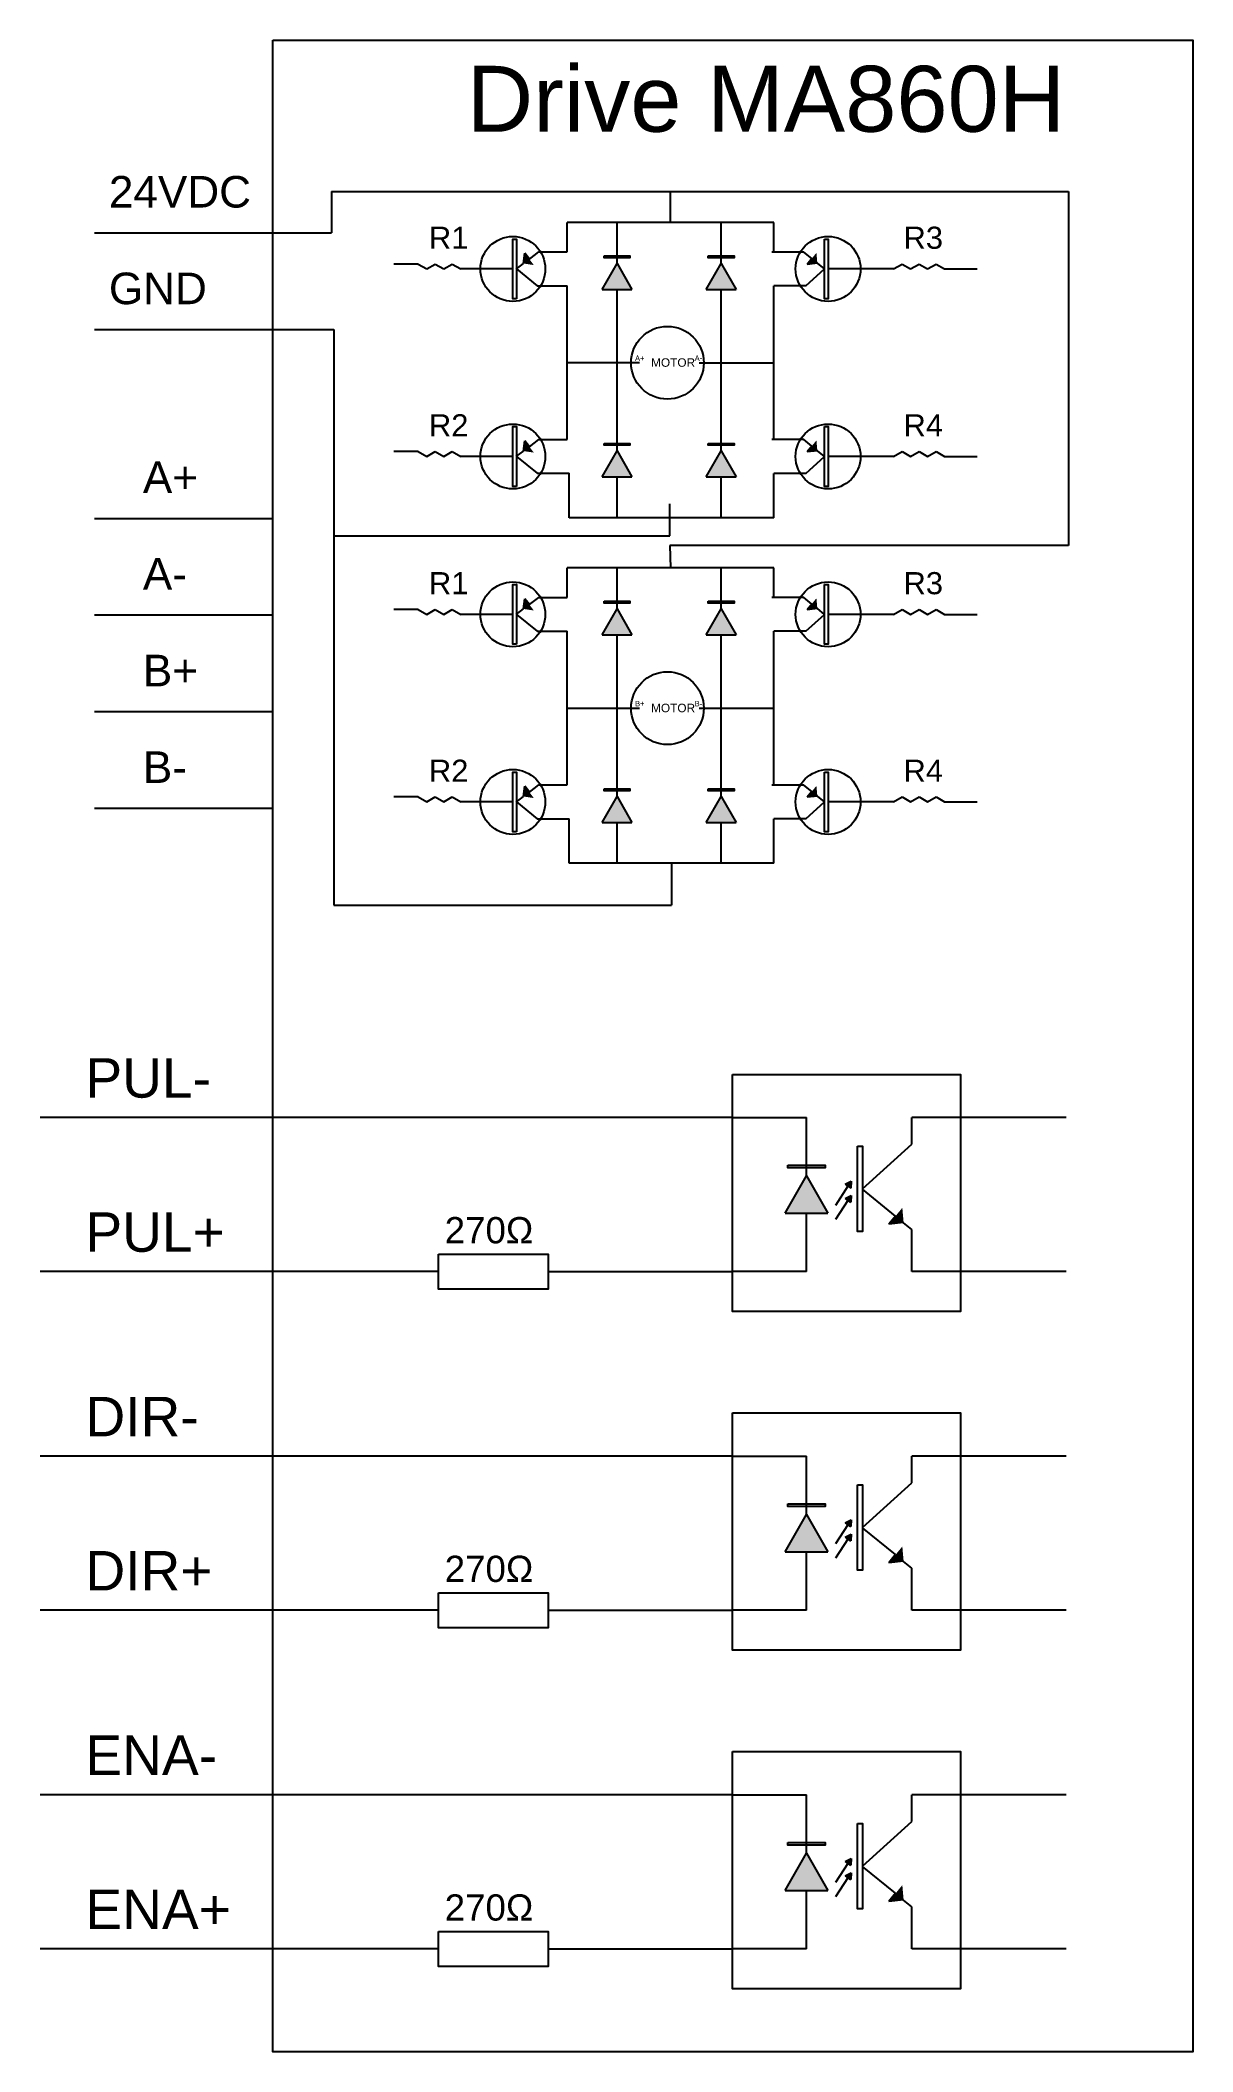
# Model space of a CAD drawing. Header units: millimetres. Extents: x 1 to 623, y -49 to 60.
# Drawn here: x 158.35 to 163.51, y -48.5 to -39.51 of the extents above; entities that cross this region are included whole.
import ezdxf

# ---------------------------------------------------------------- set-up
doc = ezdxf.new("R2010")
doc.units = ezdxf.units.MM
doc.header["$LTSCALE"] = 0.1
doc.styles.get("Standard").update_dxf_attribs({"font": 'arial.ttf'})

msp = doc.modelspace()

# ---------------------------------------------------------------- texts
at = {"attachment_point": 1}
for s, width, gutter_width, heights, insert, char_height in [('{\\fArial|b0|i0|c163|p34;Drive MA860H}', 2.738934, 1.4743, [0], (160.2609, -39.6212), 0.294867), ('{\\fArial|b0|i0|c163|p34;24VDC}', 0.205414, 0.706, [0.1412], (158.6605, -40.1139), 0.141193), ('{\\fArial|b0|i0|c163|p34;R1}', 0.14379, 0.4942, [0], (160.0924, -40.3407), 0.098835), ('{\\fArial|b0|i0|c163|p34;R3}', 0.14379, 0.4942, [0], (162.2155, -40.3407), 0.098835), ('{\\fArial|b0|i0|c163|p34;GND}', 0.205414, 0.706, [0.1412], (158.6605, -40.5461), 0.141193), ('{\\fArial|b0|i0|c163|p34;A+}', 0.035115, 0.1207, [0], (161.0143, -40.9167), 0.024137), ('{\\fArial|b0|i0|c163|p34;MOTOR}', 0.055131, 0.1895, [0.0379], (161.086, -40.9293), 0.037895), ('{\\fArial|b0|i0|c163|p34;A-}', 0.035115, 0.1207, [0], (161.281, -40.9167), 0.024137), ('{\\fArial|b0|i0|c163|p34;R2}', 0.14379, 0.4942, [0], (160.0924, -41.1796), 0.098835), ('{\\fArial|b0|i0|c163|p34;R4}', 0.14379, 0.4942, [0], (162.2155, -41.1796), 0.098835), ('{\\fArial|b0|i0|c163|p34;A+}', 0.205414, 0.706, [0], (158.8125, -41.3909), 0.141193), ('{\\fArial|b0|i0|c163|p34;A-}', 0.205414, 0.706, [0], (158.8125, -41.8231), 0.141193), ('{\\fArial|b0|i0|c163|p34;R1}', 0.14379, 0.4942, [0], (160.0924, -41.8857), 0.098835), ('{\\fArial|b0|i0|c163|p34;R3}', 0.14379, 0.4942, [0], (162.2155, -41.8857), 0.098835), ('{\\fArial|b0|i0|c163|p34;B+}', 0.205414, 0.706, [0], (158.8125, -42.2552), 0.141193), ('{\\fArial|b0|i0|c163|p34;B+}', 0.035115, 0.1207, [0], (161.0143, -42.4616), 0.024137), ('{\\fArial|b0|i0|c163|p34;B-}', 0.035115, 0.1207, [0], (161.281, -42.4616), 0.024137), ('{\\fArial|b0|i0|c163|p34;MOTOR}', 0.055131, 0.1895, [0.0379], (161.086, -42.4743), 0.037895), ('{\\fArial|b0|i0|c163|p34;B-}', 0.205414, 0.706, [0], (158.8125, -42.6874), 0.141193), ('{\\fArial|b0|i0|c163|p34;R2}', 0.14379, 0.4942, [0], (160.0924, -42.7246), 0.098835), ('{\\fArial|b0|i0|c163|p34;R4}', 0.14379, 0.4942, [0], (162.2155, -42.7246), 0.098835), ('{\\fArial|b0|i0|c163|p34;PUL-}', 0.256768, 0.8825, [0], (158.5555, -44.0596), 0.176491), ('{\\fArial|b0|i0|c163|p34;PUL+}', 0.256768, 0.8825, [0], (158.5555, -44.7491), 0.176491), ('{\\fArial|b0|i0|c163|p34;270Ω  }', 0.850587, 0.5873, [0], (160.1627, -44.7702), 0.117468), ('{\\fArial|b0|i0|c163|p34;DIR-}', 0.256768, 0.8825, [0], (158.5555, -45.5743), 0.176491), ('{\\fArial|b0|i0|c163|p34;DIR+}', 0.256768, 0.8825, [0], (158.5555, -46.2637), 0.176491), ('{\\fArial|b0|i0|c163|p34;270Ω  }', 0.850587, 0.5873, [0], (160.1627, -46.2848), 0.117468), ('{\\fArial|b0|i0|c163|p34;ENA-}', 0.256768, 0.8825, [0], (158.5555, -47.0889), 0.176491), ('{\\fArial|b0|i0|c163|p34;ENA+}', 0.256768, 0.8825, [0], (158.5555, -47.7783), 0.176491), ('{\\fArial|b0|i0|c163|p34;270Ω  }', 0.850587, 0.5873, [0], (160.1627, -47.7994), 0.117468)]:
    msp.add_mtext_dynamic_manual_height_columns(s, width=width, gutter_width=gutter_width, heights=heights, dxfattribs=dict(at, insert=insert, char_height=char_height))

# ---------------------------------------------------------------- hatches: boundary and pattern name
h = msp.add_hatch(color=256)
h.dxf.hatch_style = 1
h.paths.add_polyline_path([(160.5214, -40.4595), (160.5158, -40.5054), (160.5614, -40.5124), (160.5414, -40.4859)])
h = msp.add_hatch(color=256)
h.dxf.hatch_style = 1
h.paths.add_polyline_path([(161.784, -40.5091), (161.8298, -40.5036), (161.8258, -40.4576), (161.8049, -40.4834)])
h = msp.add_hatch(color=256)
h.dxf.hatch_style = 1
h.paths.add_polyline_path([(160.8666, -40.6211), (160.9336, -40.6211), (161.0006, -40.6211), (160.9336, -40.5047)])
h = msp.add_hatch(color=256)
h.dxf.hatch_style = 1
h.paths.add_polyline_path([(161.3326, -40.6211), (161.3996, -40.6211), (161.4666, -40.6211), (161.3996, -40.5047)])
h = msp.add_hatch(color=256)
h.dxf.hatch_style = 1
h.paths.add_polyline_path([(160.5214, -41.2984), (160.5158, -41.3442), (160.5614, -41.3512), (160.5414, -41.3248)])
h = msp.add_hatch(color=256)
h.dxf.hatch_style = 1
h.paths.add_polyline_path([(160.8666, -41.4599), (160.9336, -41.4599), (161.0006, -41.4599), (160.9336, -41.3436)])
h = msp.add_hatch(color=256)
h.dxf.hatch_style = 1
h.paths.add_polyline_path([(161.3326, -41.4599), (161.3996, -41.4599), (161.4666, -41.4599), (161.3996, -41.3436)])
h = msp.add_hatch(color=256)
h.dxf.hatch_style = 1
h.paths.add_polyline_path([(161.784, -41.3479), (161.8298, -41.3425), (161.8258, -41.2965), (161.8049, -41.3222)])
h = msp.add_hatch(color=256)
h.dxf.hatch_style = 1
h.paths.add_polyline_path([(160.5214, -42.0045), (160.5158, -42.0503), (160.5614, -42.0573), (160.5414, -42.0309)])
h = msp.add_hatch(color=256)
h.dxf.hatch_style = 1
h.paths.add_polyline_path([(161.784, -42.054), (161.8298, -42.0486), (161.8258, -42.0026), (161.8049, -42.0283)])
h = msp.add_hatch(color=256)
h.dxf.hatch_style = 1
h.paths.add_polyline_path([(160.8666, -42.166), (160.9336, -42.166), (161.0006, -42.166), (160.9336, -42.0497)])
h = msp.add_hatch(color=256)
h.dxf.hatch_style = 1
h.paths.add_polyline_path([(161.3326, -42.166), (161.3996, -42.166), (161.4666, -42.166), (161.3996, -42.0497)])
h = msp.add_hatch(color=256)
h.dxf.hatch_style = 1
h.paths.add_polyline_path([(160.5214, -42.8434), (160.5158, -42.8892), (160.5614, -42.8962), (160.5414, -42.8698)])
h = msp.add_hatch(color=256)
h.dxf.hatch_style = 1
h.paths.add_polyline_path([(160.8666, -43.0049), (160.9336, -43.0049), (161.0006, -43.0049), (160.9336, -42.8886)])
h = msp.add_hatch(color=256)
h.dxf.hatch_style = 1
h.paths.add_polyline_path([(161.3326, -43.0049), (161.3996, -43.0049), (161.4666, -43.0049), (161.3996, -42.8886)])
h = msp.add_hatch(color=256)
h.dxf.hatch_style = 1
h.paths.add_polyline_path([(161.784, -42.8929), (161.8298, -42.8874), (161.8258, -42.8415), (161.8049, -42.8672)])
h = msp.add_hatch(color=256)
h.dxf.hatch_style = 1
h.paths.add_polyline_path([(161.6855, -44.7528), (161.7813, -44.7528), (161.8771, -44.7528), (161.7813, -44.5865)])
h = msp.add_hatch(color=256)
h.dxf.hatch_style = 1
h.paths.add_polyline_path([(161.9537, -44.6238), (161.9666, -44.632), (161.9795, -44.6403), (161.981, -44.6096)])
h = msp.add_hatch(color=256)
h.dxf.hatch_style = 1
h.paths.add_polyline_path([(161.9537, -44.6877), (161.9666, -44.696), (161.9795, -44.7042), (161.981, -44.6735)])
h = msp.add_hatch(color=256)
h.dxf.hatch_style = 1
h.paths.add_polyline_path([(162.1503, -44.8023), (162.2158, -44.7945), (162.21, -44.7287), (162.1801, -44.7655)])
h = msp.add_hatch(color=256)
h.dxf.hatch_style = 1
h.paths.add_polyline_path([(161.6855, -46.2674), (161.7813, -46.2674), (161.8771, -46.2674), (161.7813, -46.1011)])
h = msp.add_hatch(color=256)
h.dxf.hatch_style = 1
h.paths.add_polyline_path([(161.9537, -46.1384), (161.9666, -46.1466), (161.9795, -46.1549), (161.981, -46.1242)])
h = msp.add_hatch(color=256)
h.dxf.hatch_style = 1
h.paths.add_polyline_path([(161.9537, -46.2023), (161.9666, -46.2106), (161.9795, -46.2188), (161.981, -46.1882)])
h = msp.add_hatch(color=256)
h.dxf.hatch_style = 1
h.paths.add_polyline_path([(162.1503, -46.3169), (162.2158, -46.3091), (162.21, -46.2434), (162.1801, -46.2801)])
h = msp.add_hatch(color=256)
h.dxf.hatch_style = 1
h.paths.add_polyline_path([(161.6855, -47.782), (161.7813, -47.782), (161.8771, -47.782), (161.7813, -47.6158)])
h = msp.add_hatch(color=256)
h.dxf.hatch_style = 1
h.paths.add_polyline_path([(161.9537, -47.653), (161.9666, -47.6613), (161.9795, -47.6695), (161.981, -47.6389)])
h = msp.add_hatch(color=256)
h.dxf.hatch_style = 1
h.paths.add_polyline_path([(161.9537, -47.7169), (161.9666, -47.7252), (161.9795, -47.7335), (161.981, -47.7028)])
h = msp.add_hatch(color=256)
h.dxf.hatch_style = 1
h.paths.add_polyline_path([(162.1503, -47.8315), (162.2158, -47.8237), (162.21, -47.758), (162.1801, -47.7948)])

# ---------------------------------------------------------------- linework, layer by layer
for p, q in [((159.6569, -40.1834), (159.6569, -40.3682)), ((159.6569, -40.1834), (161.1728, -40.1834)), ((161.1728, -40.3217), (161.1728, -40.1834)), ((161.1728, -40.1834), (162.9538, -40.1834)), ((162.9538, -40.1834), (162.9538, -41.7663)), ((158.5955, -40.3682), (159.6569, -40.3682)), ((161.6346, -40.3217), (160.7111, -40.3217)), ((160.7111, -40.4538), (160.7111, -40.3217)), ((160.9336, -40.5047), (160.9336, -40.3217)), ((161.3996, -40.5047), (161.3996, -40.3217)), ((161.6346, -40.4544), (161.6346, -40.3217)), ((160.5158, -40.5054), (160.5214, -40.4595)), ((160.5414, -40.4859), (160.5214, -40.4595)), ((160.5414, -40.4859), (160.5839, -40.4538)), ((160.5839, -40.4538), (160.7111, -40.4538)), ((161.7692, -40.4544), (161.6263, -40.4544)), ((161.8049, -40.4834), (161.7692, -40.4544)), ((161.8049, -40.4834), (161.784, -40.5091)), ((160.0442, -40.5076), (159.9349, -40.5076)), ((160.0442, -40.5076), (160.0822, -40.5296)), ((160.0822, -40.5296), (160.1202, -40.5076)), ((160.1202, -40.5076), (160.1583, -40.5296)), ((160.1583, -40.5296), (160.1963, -40.5076)), ((160.1963, -40.5076), (160.2343, -40.5296)), ((160.4678, -40.5296), (160.2343, -40.5296)), ((160.483, -40.5302), (160.5158, -40.5054)), ((160.4839, -40.5296), (160.5765, -40.6048)), ((160.8666, -40.6211), (160.9336, -40.5047)), ((160.9336, -40.5047), (161.0006, -40.6211)), ((161.3326, -40.6211), (161.3996, -40.5047)), ((161.3996, -40.5047), (161.4666, -40.6211)), ((161.7785, -40.6054), (161.8618, -40.5296)), ((161.8298, -40.5036), (161.784, -40.5091)), ((161.8618, -40.5296), (161.8298, -40.5036)), ((162.1708, -40.5296), (161.8779, -40.5296)), ((162.1708, -40.5296), (162.2088, -40.5076)), ((162.2088, -40.5076), (162.2469, -40.5296)), ((162.2469, -40.5296), (162.2849, -40.5076)), ((162.2849, -40.5076), (162.3229, -40.5296)), ((162.3229, -40.5296), (162.3609, -40.5076)), ((162.3609, -40.5076), (162.3989, -40.5296)), ((162.3989, -40.5296), (162.5442, -40.5296)), ((160.5765, -40.6048), (160.7111, -40.6048)), ((160.7111, -41.2926), (160.7111, -40.6048)), ((160.8666, -40.6211), (160.9336, -40.6211)), ((160.9336, -40.6211), (161.0006, -40.6211)), ((160.9336, -41.3102), (160.9336, -40.6211)), ((161.3326, -40.6211), (161.3996, -40.6211)), ((161.3996, -40.6211), (161.4666, -40.6211)), ((161.3996, -41.3102), (161.3996, -40.6211)), ((161.7785, -40.6054), (161.6346, -40.6054)), ((161.6346, -41.2932), (161.6346, -40.6054)), ((158.5955, -40.8003), (159.3933, -40.8003)), ((159.3933, -40.8003), (159.6668, -40.8003)), ((159.6668, -40.8003), (159.6668, -41.7231)), ((160.7111, -40.9487), (161.0342, -40.9487)), ((161.3015, -40.9493), (161.6346, -40.9493)), ((160.9336, -41.3436), (160.9336, -41.1606)), ((161.3996, -41.3436), (161.3996, -41.1606)), ((160.5414, -41.3248), (160.5839, -41.2926)), ((160.5839, -41.2926), (160.7111, -41.2926)), ((161.7692, -41.2932), (161.6263, -41.2932)), ((161.8049, -41.3222), (161.7692, -41.2932)), ((160.0442, -41.3465), (159.9349, -41.3465)), ((160.0442, -41.3465), (160.0822, -41.3684)), ((160.0822, -41.3684), (160.1202, -41.3465)), ((160.1202, -41.3465), (160.1583, -41.3684)), ((160.1583, -41.3684), (160.1963, -41.3465)), ((160.1963, -41.3465), (160.2343, -41.3684)), ((160.4678, -41.3684), (160.2343, -41.3684)), ((160.483, -41.3691), (160.5158, -41.3442)), ((160.4839, -41.3684), (160.5765, -41.4436)), ((160.5158, -41.3442), (160.5214, -41.2984)), ((160.5414, -41.3248), (160.5214, -41.2984)), ((160.8666, -41.4599), (160.9336, -41.3436)), ((160.9336, -41.3436), (161.0006, -41.4599)), ((161.3326, -41.4599), (161.3996, -41.3436)), ((161.3996, -41.3436), (161.4666, -41.4599)), ((161.7785, -41.4442), (161.8618, -41.3684)), ((161.8049, -41.3222), (161.784, -41.3479)), ((161.8298, -41.3425), (161.784, -41.3479)), ((161.8618, -41.3684), (161.8298, -41.3425)), ((162.1708, -41.3684), (161.8779, -41.3684)), ((162.1708, -41.3684), (162.2088, -41.3465)), ((162.2088, -41.3465), (162.2469, -41.3684)), ((162.2469, -41.3684), (162.2849, -41.3465)), ((162.2849, -41.3465), (162.3229, -41.3684)), ((162.3229, -41.3684), (162.3609, -41.3465)), ((162.3609, -41.3465), (162.3989, -41.3684)), ((162.3989, -41.3684), (162.5442, -41.3684)), ((160.5765, -41.4436), (160.7193, -41.4436)), ((160.7193, -41.6429), (160.7193, -41.4436)), ((160.8666, -41.4599), (160.9336, -41.4599)), ((160.9336, -41.4599), (161.0006, -41.4599)), ((160.9336, -41.6429), (160.9336, -41.4599)), ((161.3326, -41.4599), (161.3996, -41.4599)), ((161.3996, -41.4599), (161.4666, -41.4599)), ((161.3996, -41.6429), (161.3996, -41.4599)), ((161.7785, -41.4442), (161.6346, -41.4442)), ((161.6346, -41.6429), (161.6346, -41.4442)), ((158.5955, -41.6452), (159.3933, -41.6452)), ((161.6346, -41.6429), (160.7193, -41.6429)), ((161.17, -41.7231), (161.17, -41.5802)), ((159.6668, -41.7231), (161.17, -41.7231)), ((159.6668, -41.7231), (159.6668, -43.3752)), ((162.9538, -41.7663), (161.17, -41.7663)), ((161.17, -41.7663), (161.1728, -41.8667)), ((162.9538, -41.7663), (162.9538, -41.7663)), ((161.6346, -41.8667), (160.7111, -41.8667)), ((160.7111, -41.9987), (160.7111, -41.8667)), ((160.9336, -42.0497), (160.9336, -41.8667)), ((161.3996, -42.0497), (161.3996, -41.8667)), ((161.6346, -41.9993), (161.6346, -41.8667)), ((160.5158, -42.0503), (160.5214, -42.0045)), ((160.5414, -42.0309), (160.5214, -42.0045)), ((160.5414, -42.0309), (160.5839, -41.9987)), ((160.5839, -41.9987), (160.7111, -41.9987)), ((161.7692, -41.9993), (161.6263, -41.9993)), ((161.8049, -42.0283), (161.7692, -41.9993)), ((158.5955, -42.0773), (159.3933, -42.0773)), ((160.0442, -42.0526), (159.9349, -42.0526)), ((160.0442, -42.0526), (160.0822, -42.0745)), ((160.0442, -42.0526), (160.0822, -42.0745)), ((160.0822, -42.0745), (160.1202, -42.0526)), ((160.0822, -42.0745), (160.1202, -42.0526)), ((160.1202, -42.0526), (160.1583, -42.0745)), ((160.1202, -42.0526), (160.1583, -42.0745)), ((160.1583, -42.0745), (160.1963, -42.0526)), ((160.1583, -42.0745), (160.1963, -42.0526)), ((160.1963, -42.0526), (160.2343, -42.0745)), ((160.1963, -42.0526), (160.2343, -42.0745)), ((160.4678, -42.0745), (160.2343, -42.0745)), ((160.483, -42.0752), (160.5158, -42.0503)), ((160.4839, -42.0745), (160.5765, -42.1497)), ((160.8666, -42.166), (160.9336, -42.0497)), ((160.9336, -42.0497), (161.0006, -42.166)), ((161.3326, -42.166), (161.3996, -42.0497)), ((161.3996, -42.0497), (161.4666, -42.166)), ((161.7785, -42.1503), (161.8618, -42.0745)), ((161.8049, -42.0283), (161.784, -42.054)), ((161.8298, -42.0486), (161.784, -42.054)), ((161.8618, -42.0745), (161.8298, -42.0486)), ((162.1708, -42.0745), (161.8779, -42.0745)), ((162.1708, -42.0745), (161.8779, -42.0745)), ((162.1708, -42.0745), (162.2088, -42.0526)), ((162.1708, -42.0745), (162.2088, -42.0526)), ((162.2088, -42.0526), (162.2469, -42.0745)), ((162.2088, -42.0526), (162.2469, -42.0745)), ((162.2469, -42.0745), (162.2849, -42.0526)), ((162.2469, -42.0745), (162.2849, -42.0526)), ((162.2849, -42.0526), (162.3229, -42.0745)), ((162.2849, -42.0526), (162.3229, -42.0745)), ((162.3229, -42.0745), (162.3609, -42.0526)), ((162.3229, -42.0745), (162.3609, -42.0526)), ((162.3609, -42.0526), (162.3989, -42.0745)), ((162.3609, -42.0526), (162.3989, -42.0745)), ((162.3989, -42.0745), (162.5442, -42.0745)), ((160.5765, -42.1497), (160.7111, -42.1497)), ((160.7111, -42.8376), (160.7111, -42.1497)), ((160.8666, -42.166), (160.9336, -42.166)), ((160.9336, -42.166), (161.0006, -42.166)), ((160.9336, -42.8551), (160.9336, -42.166)), ((161.3326, -42.166), (161.3996, -42.166)), ((161.3996, -42.166), (161.4666, -42.166)), ((161.3996, -42.8551), (161.3996, -42.166)), ((161.7785, -42.1503), (161.6346, -42.1503)), ((161.6346, -42.8382), (161.6346, -42.1503)), ((158.5955, -42.5095), (159.3933, -42.5095)), ((160.7111, -42.4937), (161.0342, -42.4937)), ((161.3015, -42.4942), (161.6346, -42.4942)), ((160.9336, -42.8886), (160.9336, -42.7056)), ((161.3996, -42.8886), (161.3996, -42.7056)), ((160.0442, -42.8914), (159.9349, -42.8914)), ((160.0442, -42.8914), (160.0822, -42.9134)), ((160.0442, -42.8914), (160.0822, -42.9134)), ((160.0822, -42.9134), (160.1202, -42.8914)), ((160.0822, -42.9134), (160.1202, -42.8914)), ((160.1202, -42.8914), (160.1583, -42.9134)), ((160.1202, -42.8914), (160.1583, -42.9134)), ((160.1583, -42.9134), (160.1963, -42.8914)), ((160.1583, -42.9134), (160.1963, -42.8914)), ((160.1963, -42.8914), (160.2343, -42.9134)), ((160.1963, -42.8914), (160.2343, -42.9134)), ((160.4678, -42.9134), (160.2343, -42.9134)), ((160.483, -42.914), (160.5158, -42.8892)), ((160.4839, -42.9134), (160.5765, -42.9886)), ((160.5158, -42.8892), (160.5214, -42.8434)), ((160.5414, -42.8698), (160.5214, -42.8434)), ((160.5414, -42.8698), (160.5839, -42.8376)), ((160.5839, -42.8376), (160.7111, -42.8376)), ((160.8666, -43.0049), (160.9336, -42.8886)), ((160.9336, -42.8886), (161.0006, -43.0049)), ((161.3326, -43.0049), (161.3996, -42.8886)), ((161.3996, -42.8886), (161.4666, -43.0049)), ((161.7692, -42.8382), (161.6263, -42.8382)), ((161.8049, -42.8672), (161.7692, -42.8382)), ((161.7785, -42.9892), (161.8618, -42.9134)), ((161.8049, -42.8672), (161.784, -42.8929)), ((161.8298, -42.8874), (161.784, -42.8929)), ((161.8618, -42.9134), (161.8298, -42.8874)), ((162.1708, -42.9134), (161.8779, -42.9134)), ((162.1708, -42.9134), (161.8779, -42.9134)), ((162.1708, -42.9134), (162.2088, -42.8914)), ((162.1708, -42.9134), (162.2088, -42.8914)), ((162.2088, -42.8914), (162.2469, -42.9134)), ((162.2088, -42.8914), (162.2469, -42.9134)), ((162.2469, -42.9134), (162.2849, -42.8914)), ((162.2469, -42.9134), (162.2849, -42.8914)), ((162.2849, -42.8914), (162.3229, -42.9134)), ((162.2849, -42.8914), (162.3229, -42.9134)), ((162.3229, -42.9134), (162.3609, -42.8914)), ((162.3229, -42.9134), (162.3609, -42.8914)), ((162.3609, -42.8914), (162.3989, -42.9134)), ((162.3609, -42.8914), (162.3989, -42.9134)), ((162.3989, -42.9134), (162.5442, -42.9134)), ((158.5955, -42.9416), (159.3933, -42.9416)), ((160.5765, -42.9886), (160.7193, -42.9886)), ((160.7193, -43.1879), (160.7193, -42.9886)), ((161.7785, -42.9892), (161.6346, -42.9892)), ((161.6346, -43.1879), (161.6346, -42.9892)), ((160.8666, -43.0049), (160.9336, -43.0049)), ((160.9336, -43.0049), (161.0006, -43.0049)), ((160.9336, -43.1879), (160.9336, -43.0049)), ((161.3326, -43.0049), (161.3996, -43.0049)), ((161.3996, -43.0049), (161.4666, -43.0049)), ((161.3996, -43.1879), (161.3996, -43.0049)), ((161.6346, -43.1879), (160.7193, -43.1879)), ((161.177, -43.1879), (161.177, -43.3752)), ((159.6668, -43.3752), (161.177, -43.3752)), ((161.4502, -44.3249), (158.3533, -44.3249)), ((161.4502, -44.3249), (161.7813, -44.3249)), ((161.7813, -44.5865), (161.7813, -44.3249)), ((162.9429, -44.3249), (162.2519, -44.3249)), ((162.2519, -44.4442), (162.2519, -44.3249)), ((162.0325, -44.6437), (162.2519, -44.4442)), ((161.6855, -44.7528), (161.7813, -44.5865)), ((161.7813, -44.5865), (161.8771, -44.7528)), ((161.9537, -44.6238), (161.981, -44.6096)), ((161.981, -44.6096), (161.9795, -44.6403)), ((161.9666, -44.632), (161.9117, -44.7178)), ((161.9666, -44.696), (161.9117, -44.7817)), ((161.9537, -44.6238), (161.9666, -44.632)), ((161.9537, -44.6877), (161.981, -44.6735)), ((161.9537, -44.6877), (161.9666, -44.696)), ((161.9666, -44.632), (161.9795, -44.6403)), ((161.9666, -44.696), (161.9795, -44.7042)), ((161.981, -44.6735), (161.9795, -44.7042)), ((162.1801, -44.7655), (162.0325, -44.6457)), ((161.6855, -44.7528), (161.7813, -44.7528)), ((161.7813, -44.7528), (161.8771, -44.7528)), ((161.7813, -45.0144), (161.7813, -44.7528)), ((162.1801, -44.7655), (162.1503, -44.8023)), ((162.2158, -44.7945), (162.1503, -44.8023)), ((162.2519, -44.8257), (162.2158, -44.7964)), ((162.2519, -45.0144), (162.2519, -44.8257)), ((160.1344, -45.0144), (158.3533, -45.0144)), ((160.6258, -45.0144), (161.4502, -45.0144)), ((161.7813, -45.0144), (161.4502, -45.0144)), ((162.9429, -45.0144), (162.2519, -45.0144)), ((161.4502, -45.8395), (158.3533, -45.8395)), ((161.4502, -45.8395), (161.7813, -45.8395)), ((161.7813, -46.1011), (161.7813, -45.8395)), ((162.9429, -45.8395), (162.2519, -45.8395)), ((162.2519, -45.9588), (162.2519, -45.8395)), ((162.0325, -46.1583), (162.2519, -45.9588)), ((161.6855, -46.2674), (161.7813, -46.1011)), ((161.7813, -46.1011), (161.8771, -46.2674)), ((161.9666, -46.1466), (161.9117, -46.2324)), ((161.9537, -46.1384), (161.981, -46.1242)), ((161.9537, -46.1384), (161.9666, -46.1466)), ((161.9666, -46.1466), (161.9795, -46.1549)), ((161.981, -46.1242), (161.9795, -46.1549)), ((161.9666, -46.2106), (161.9117, -46.2964)), ((161.9537, -46.2023), (161.981, -46.1882)), ((161.9537, -46.2023), (161.9666, -46.2106)), ((161.9666, -46.2106), (161.9795, -46.2188)), ((161.981, -46.1882), (161.9795, -46.2188)), ((162.1801, -46.2801), (162.0325, -46.1603)), ((161.6855, -46.2674), (161.7813, -46.2674)), ((161.7813, -46.2674), (161.8771, -46.2674)), ((161.7813, -46.529), (161.7813, -46.2674)), ((162.1801, -46.2801), (162.1503, -46.3169)), ((162.2158, -46.3091), (162.1503, -46.3169)), ((162.2519, -46.3403), (162.2158, -46.311)), ((162.2519, -46.529), (162.2519, -46.3403)), ((160.1344, -46.529), (158.3533, -46.529)), ((160.6258, -46.529), (161.4502, -46.529)), ((161.7813, -46.529), (161.4502, -46.529)), ((162.9429, -46.529), (162.2519, -46.529)), ((161.4502, -47.3542), (158.3533, -47.3542)), ((161.4502, -47.3542), (161.7813, -47.3542)), ((161.7813, -47.6158), (161.7813, -47.3542)), ((162.9429, -47.3542), (162.2519, -47.3542)), ((162.2519, -47.4734), (162.2519, -47.3542)), ((162.0325, -47.673), (162.2519, -47.4734)), ((161.6855, -47.782), (161.7813, -47.6158)), ((161.7813, -47.6158), (161.8771, -47.782)), ((161.9666, -47.6613), (161.9117, -47.7471)), ((161.9537, -47.653), (161.981, -47.6389)), ((161.9537, -47.653), (161.9666, -47.6613)), ((161.9666, -47.6613), (161.9795, -47.6695)), ((161.981, -47.6389), (161.9795, -47.6695)), ((162.1801, -47.7948), (162.0325, -47.6749)), ((161.9666, -47.7252), (161.9117, -47.811)), ((161.9537, -47.7169), (161.981, -47.7028)), ((161.9537, -47.7169), (161.9666, -47.7252)), ((161.9666, -47.7252), (161.9795, -47.7335)), ((161.981, -47.7028), (161.9795, -47.7335)), ((161.6855, -47.782), (161.7813, -47.782)), ((161.7813, -47.782), (161.8771, -47.782)), ((161.7813, -48.0436), (161.7813, -47.782)), ((162.1801, -47.7948), (162.1503, -47.8315)), ((162.2158, -47.8237), (162.1503, -47.8315)), ((162.2519, -47.855), (162.2158, -47.8257)), ((162.2519, -48.0436), (162.2519, -47.855)), ((160.1344, -48.0436), (158.3533, -48.0436)), ((160.6258, -48.0436), (161.4502, -48.0436)), ((161.7813, -48.0436), (161.4502, -48.0436)), ((162.9429, -48.0436), (162.2519, -48.0436))]:
    msp.add_line(p, q)
for points in [[(159.3933, -39.5068), (163.5094, -39.5068), (163.5094, -48.5035), (159.3933, -48.5035)], [(160.4839, -40.6631), (160.4678, -40.6631), (160.4678, -40.396), (160.4839, -40.396)], [(160.8755, -40.4713), (160.9917, -40.4713), (160.9917, -40.4797), (160.8755, -40.4797)], [(161.3415, -40.4713), (161.4578, -40.4713), (161.4578, -40.4797), (161.3415, -40.4797)], [(161.8618, -40.396), (161.8779, -40.396), (161.8779, -40.6631), (161.8618, -40.6631)], [(160.4839, -41.502), (160.4678, -41.502), (160.4678, -41.2349), (160.4839, -41.2349)], [(161.8618, -41.2349), (161.8779, -41.2349), (161.8779, -41.502), (161.8618, -41.502)], [(160.8755, -41.3102), (160.9917, -41.3102), (160.9917, -41.3185), (160.8755, -41.3185)], [(161.3415, -41.3102), (161.4578, -41.3102), (161.4578, -41.3185), (161.3415, -41.3185)], [(160.4839, -42.2081), (160.4678, -42.2081), (160.4678, -41.941), (160.4839, -41.941)], [(161.8618, -41.941), (161.8779, -41.941), (161.8779, -42.2081), (161.8618, -42.2081)], [(160.8755, -42.0163), (160.9917, -42.0163), (160.9917, -42.0247), (160.8755, -42.0247)], [(161.3415, -42.0163), (161.4578, -42.0163), (161.4578, -42.0247), (161.3415, -42.0247)], [(160.4839, -43.047), (160.4678, -43.047), (160.4678, -42.7798), (160.4839, -42.7798)], [(161.8618, -42.7798), (161.8779, -42.7798), (161.8779, -43.047), (161.8618, -43.047)], [(160.8755, -42.8551), (160.9917, -42.8551), (160.9917, -42.8635), (160.8755, -42.8635)], [(161.3415, -42.8551), (161.4578, -42.8551), (161.4578, -42.8635), (161.3415, -42.8635)], [(161.4502, -44.1319), (162.4697, -44.1319), (162.4697, -45.1923), (161.4502, -45.1923)], [(162.0095, -44.4528), (162.0325, -44.4528), (162.0325, -44.8346), (162.0095, -44.8346)], [(161.6982, -44.5387), (161.8644, -44.5387), (161.8644, -44.5507), (161.6982, -44.5507)], [(160.1344, -44.9359), (160.6258, -44.9359), (160.6258, -45.0929), (160.1344, -45.0929)], [(161.4502, -45.6465), (162.4697, -45.6465), (162.4697, -46.707), (161.4502, -46.707)], [(162.0095, -45.9674), (162.0325, -45.9674), (162.0325, -46.3493), (162.0095, -46.3493)], [(161.6982, -46.0533), (161.8644, -46.0533), (161.8644, -46.0653), (161.6982, -46.0653)], [(160.1344, -46.4505), (160.6258, -46.4505), (160.6258, -46.6075), (160.1344, -46.6075)], [(161.4502, -47.1611), (162.4697, -47.1611), (162.4697, -48.2216), (161.4502, -48.2216)], [(162.0095, -47.482), (162.0325, -47.482), (162.0325, -47.8639), (162.0095, -47.8639)], [(161.6982, -47.568), (161.8644, -47.568), (161.8644, -47.5799), (161.6982, -47.5799)], [(160.1344, -47.9651), (160.6258, -47.9651), (160.6258, -48.1221), (160.1344, -48.1221)]]:
    msp.add_lwpolyline(points, close=True)
for centre, radius in [((160.4678, -40.5296), 0.1451), ((161.8779, -40.5296), 0.1451), ((161.1592, -40.9493), 0.1628), ((160.4678, -41.3684), 0.1451), ((161.8779, -41.3684), 0.1451), ((160.4678, -42.0745), 0.1451), ((161.8779, -42.0745), 0.1451), ((161.1592, -42.4942), 0.1628), ((160.4678, -42.9134), 0.1451), ((161.8779, -42.9134), 0.1451)]:
    msp.add_circle(centre, radius)

msp.set_redraw_order([(e.dxf.handle, doc.entitydb.next_handle()) for e in msp.query("TEXT MTEXT ATTDEF DIMENSION ARC_DIMENSION")])  # texts and dimensions are drawn at this point

doc.saveas('drawing.dxf')
